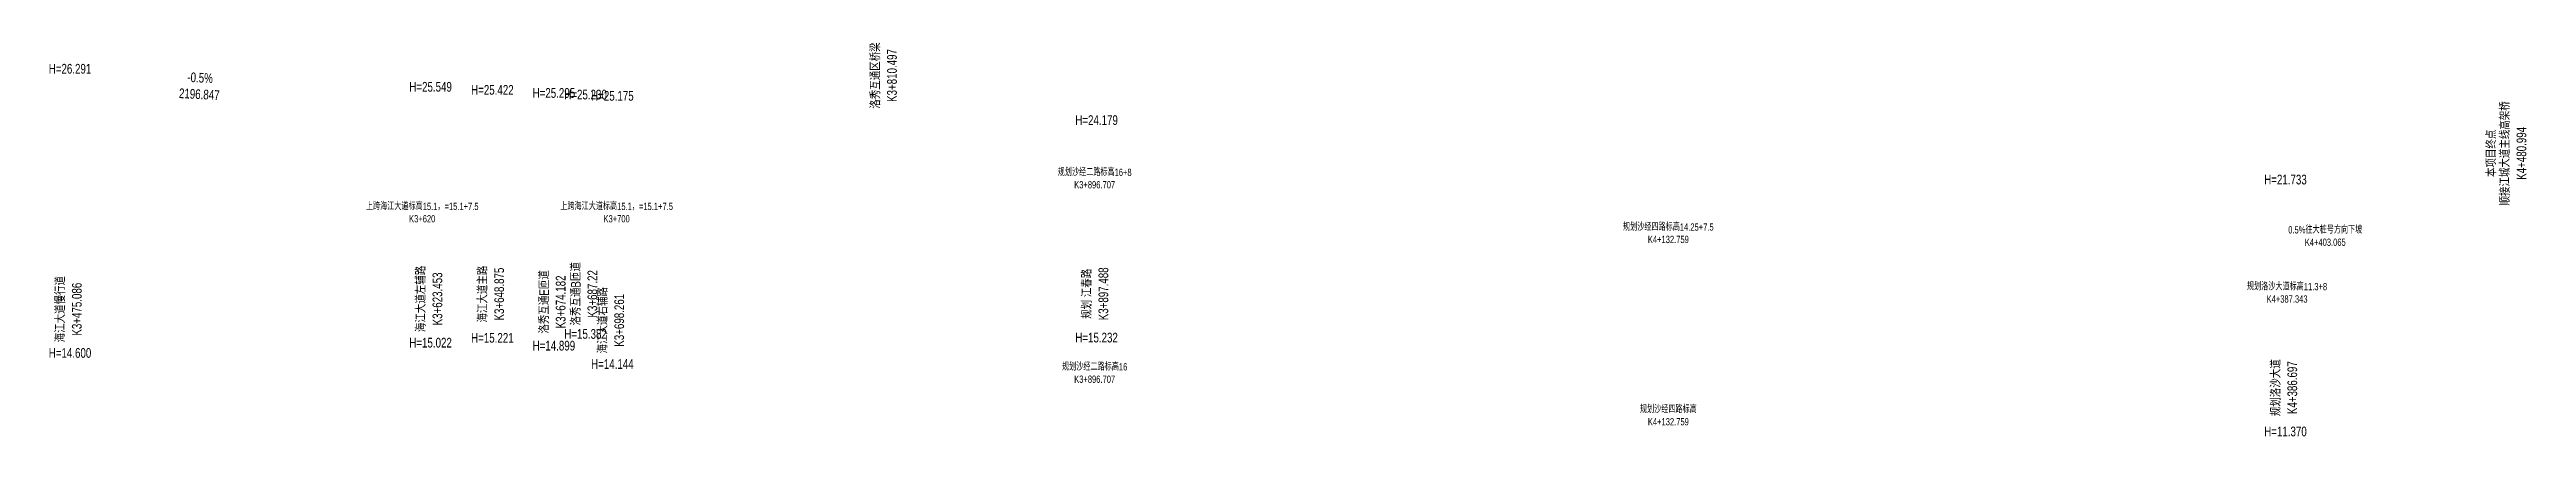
# Model space of a CAD drawing. Extents: x 0 to 558779, y 0 to 2762081.
# Drawn here: x 530985 to 532004, y 2759452 to 2759611 of the extents above; entities that cross this region are included whole.
import ezdxf
from ezdxf.enums import TextEntityAlignment as Align

# ---------------------------------------------------------------- set-up
doc = ezdxf.new("R2010")
doc.units = 0
doc.header["$LTSCALE"] = 20
doc.layers.add('CtrlPt', color=7, linetype='Continuous')
doc.layers.add('ZdmBz-2022', color=3, linetype='Continuous')
doc.styles.get("Standard").update_dxf_attribs({"font": 'fsdb_e.shx', "width": 0.7, "bigfont": 'hzdx.shx'})

msp = doc.modelspace()

# ---------------------------------------------------------------- texts
at = {"layer": 'CtrlPt', "color": 3, "width": 0.75}
for s, p in [('规划沙经二路标高16+8', (531414.674, 2759558.441)), ('上跨海江大道标高15.1，=15.1+7.5', (531137.967, 2759544.441)), ('上跨海江大道标高15.1，=15.1+7.5', (531217.967, 2759544.441)), ('规划沙经四路标高14.25+7.5', (531650.726, 2759535.941)), ('0.5%往大桩号方向下坡', (531921.032, 2759534.791)), ('规划洛沙大道标高11.3+8', (531905.31, 2759511.441)), ('规划沙经二路标高16', (531414.674, 2759478.441)), ('规划沙经四路标高', (531650.726, 2759460.941))]:
    msp.add_text(s, height=3, dxfattribs=at).set_placement(p, align=Align.BOTTOM_CENTER)
for s, p in [('K3+896.707', (531414.674, 2759557.241)), ('K3+620', (531137.967, 2759543.241)), ('K3+700', (531217.967, 2759543.241)), ('K4+132.759', (531650.726, 2759534.741)), ('K4+403.065', (531921.032, 2759533.591)), ('K4+387.343', (531905.31, 2759510.241)), ('K3+896.707', (531414.674, 2759477.241)), ('K4+132.759', (531650.726, 2759459.741))]:
    msp.add_text(s, height=3, dxfattribs=at).set_placement(p, align=Align.TOP_CENTER)
at = {"layer": 'ZdmBz-2022', "width": 0.75001}
for s, p in [('H=26.291', (530993.053, 2759603.448)), ('H=25.549', (531141.42, 2759596.029)), ('H=25.422', (531166.842, 2759594.758)), ('H=25.295', (531192.149, 2759593.493)), ('H=25.230', (531205.187, 2759592.841)), ('H=25.175', (531216.228, 2759592.289)), ('H=24.179', (531415.455, 2759582.327)), ('H=21.733', (531904.664, 2759557.867)), ('H=15.022', (531141.42, 2759490.761)), ('H=15.221', (531166.842, 2759492.751)), ('H=14.899', (531192.149, 2759489.531)), ('H=15.382', (531205.187, 2759494.361)), ('H=15.232', (531415.455, 2759492.861)), ('H=14.600', (530993.053, 2759486.541)), ('H=14.144', (531216.228, 2759481.981)), ('H=11.370', (531904.664, 2759454.241))]:
    msp.add_text(s, height=4, dxfattribs=at).set_placement(p, align=Align.MIDDLE_CENTER)
for s, rotation, p in [('-0.5%', 357.137595, (531046.431, 2759596.58)), ('洛秀互通区桥梁', 90, (531327.664, 2759600.677)), ('顺接江城大道主线高架桥', 90, (531998.161, 2759568.652)), ('本项目终点', 90, (531992.561, 2759568.652)), ('洛秀互通B匝道', 90, (531204.387, 2759510.861)), ('海江大道慢行道', 90, (530992.253, 2759504.541)), ('海江大道左辅路', 90, (531140.62, 2759508.761)), ('海江大道主路', 90, (531166.042, 2759510.751)), ('洛秀互通E匝道', 90, (531191.349, 2759507.531)), ('规划 江春路', 90, (531414.655, 2759510.861)), ('海江大道右辅路', 90, (531215.428, 2759499.981)), ('规划洛沙大道', 90, (531903.864, 2759472.241))]:
    msp.add_text(s, height=4, rotation=rotation, dxfattribs=at).set_placement(p, align=Align.BOTTOM_CENTER)
for s, rotation, p in [('K3+810.497', 90, (531329.264, 2759600.677)), ('2196.847', 357.137595, (531046.351, 2759594.982)), ('K4+480.994', 90, (531999.761, 2759568.652)), ('K3+648.875', 90, (531167.642, 2759510.751)), ('K3+687.22', 90, (531205.987, 2759510.861)), ('K3+897.488', 90, (531416.255, 2759510.861)), ('K3+475.086', 90, (530993.853, 2759504.541)), ('K3+623.453', 90, (531142.22, 2759508.761)), ('K3+674.182', 90, (531192.949, 2759507.531)), ('K3+698.261', 90, (531217.028, 2759499.981)), ('K4+386.697', 90, (531905.464, 2759472.241))]:
    msp.add_text(s, height=4, rotation=rotation, dxfattribs=at).set_placement(p, align=Align.TOP_CENTER)

doc.saveas('drawing.dxf')
